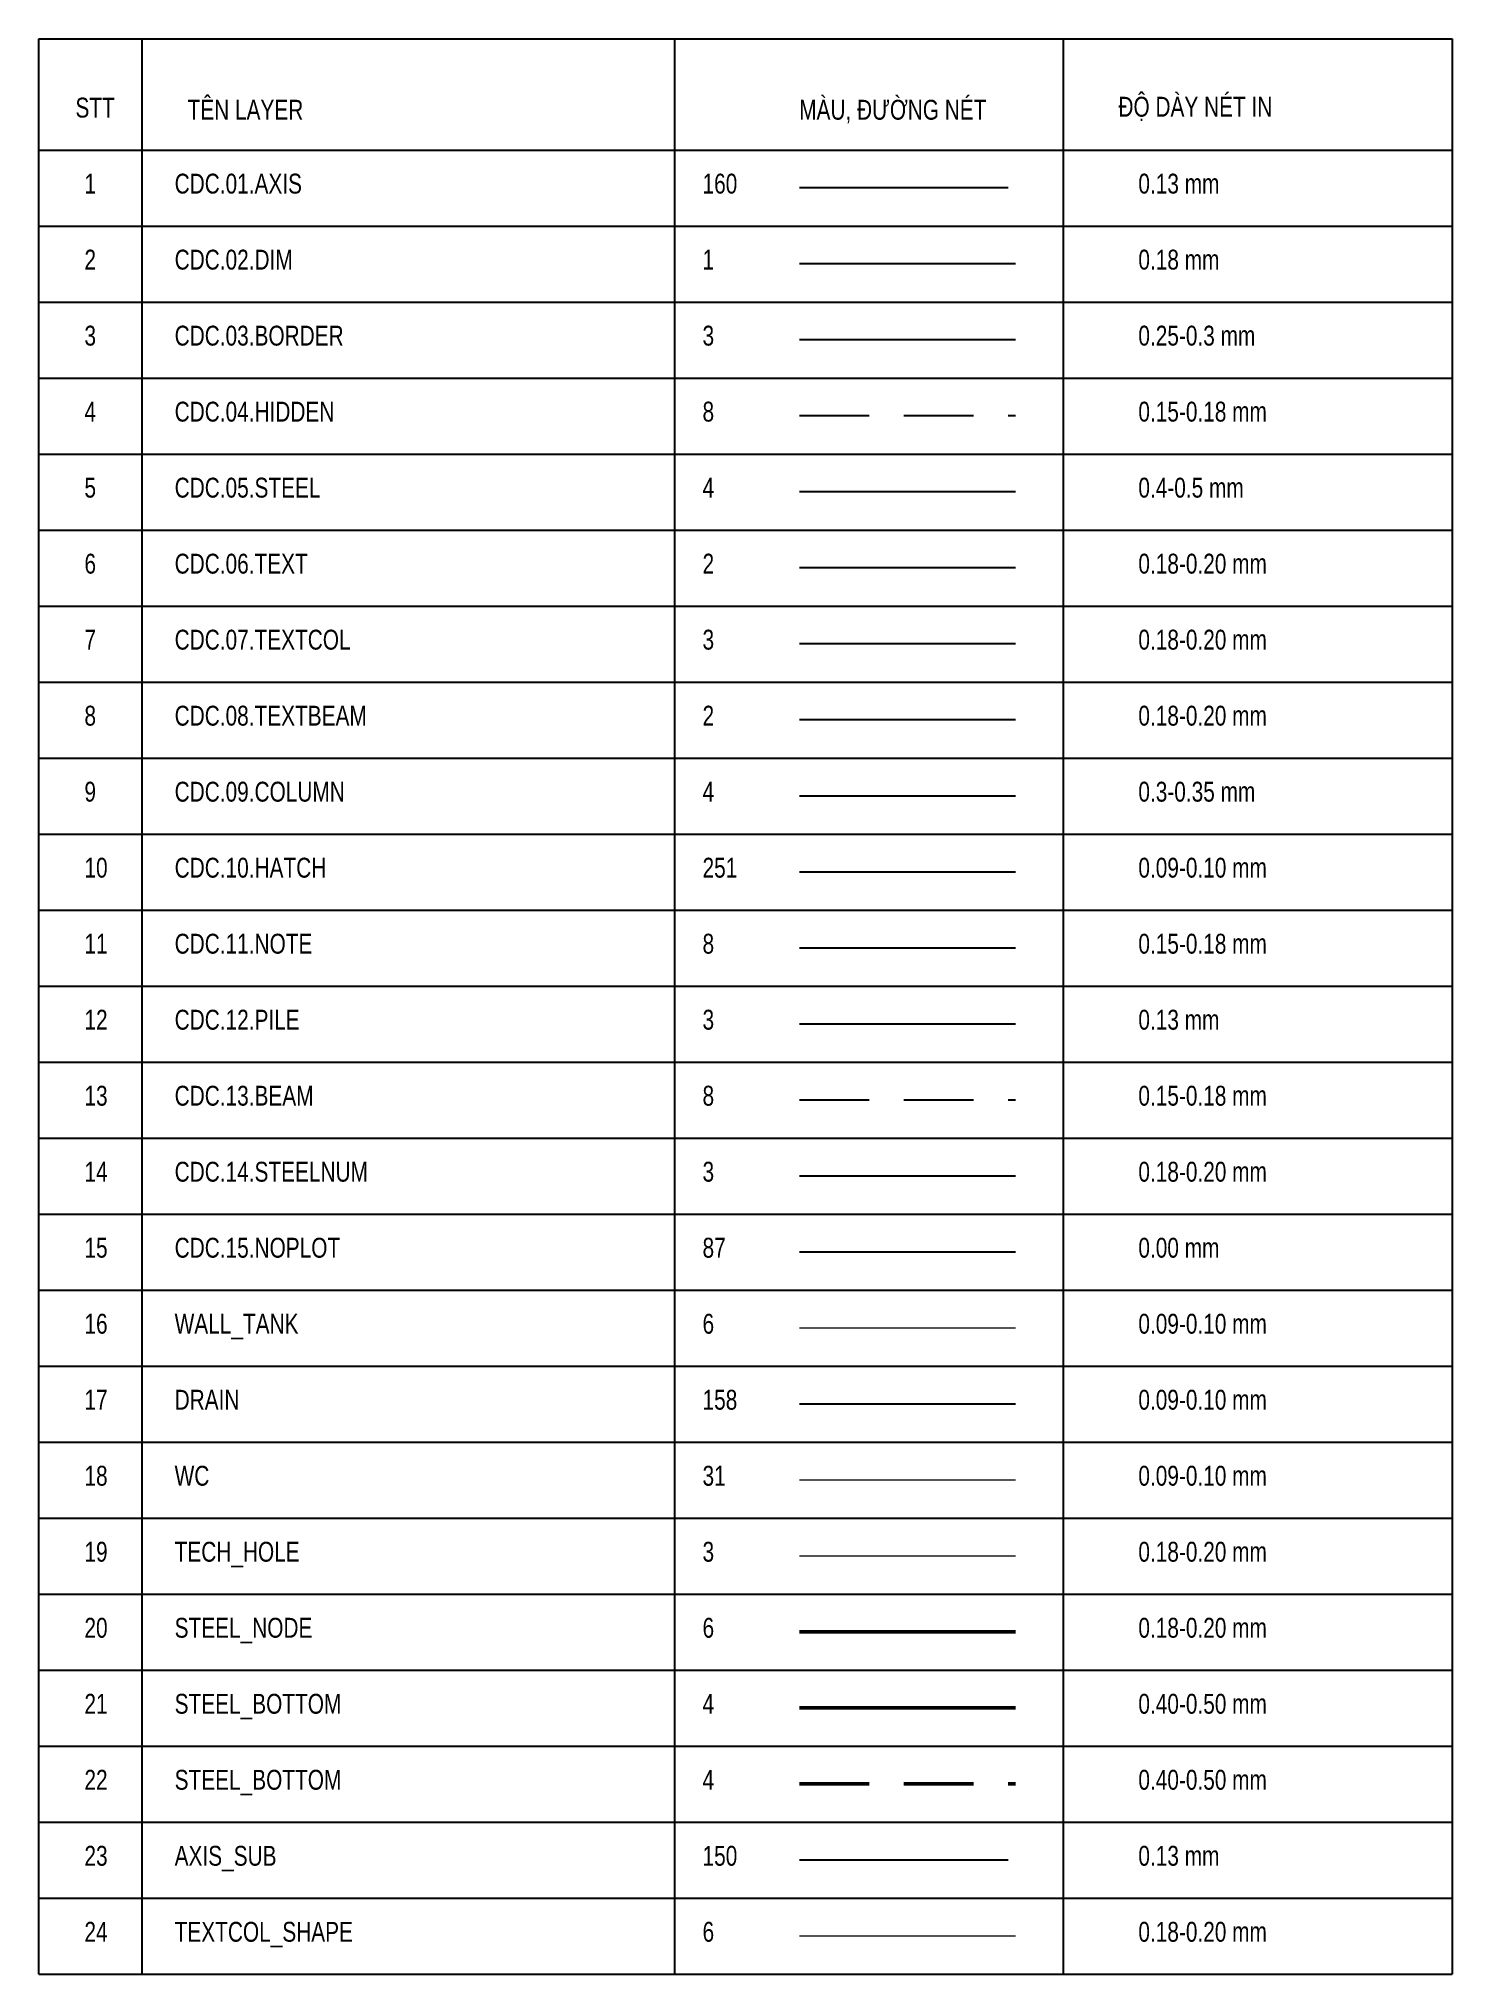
# Model space of a CAD drawing. Header units: millimetres. Extents: x -241424 to 696054, y -125618 to 93710.
# Drawn here: x -241424 to -223651, y 21359 to 45702 of the extents above; entities that cross this region are included whole.
import ezdxf
from ezdxf.enums import TextEntityAlignment as Align

# ---------------------------------------------------------------- set-up
doc = ezdxf.new("R2010")
doc.units = ezdxf.units.MM
doc.header["$LTSCALE"] = 7
for name, pattern in [('CENTER2', [1.125, 0.75, -0.125, 0.125, -0.125]), ('DASHED2', [0.375, 0.25, -0.125]), ('HIDDEN', [0.375, 0.25, -0.125])]:
    doc.linetypes.add(name, pattern=pattern)
for name, color, linetype in [('CDC_01_AXIS', 160, 'CENTER2'), ('CDC_02_DIM', 1, 'CONTINUOUS'), ('CDC_03_BORDER', 3, 'CONTINUOUS'), ('CDC_04_HIDDEN', 8, 'HIDDEN'), ('CDC_05_STEEL', 4, 'CONTINUOUS'), ('CDC_06_TEXT', 2, 'CONTINUOUS'), ('CDC_07_TEXTCOL', 3, 'CONTINUOUS'), ('CDC_08_TEXTBEAM', 2, 'CONTINUOUS'), ('CDC_09_COLUMN', 4, 'CONTINUOUS'), ('CDC_10_HATCH', 251, 'CONTINUOUS'), ('CDC_11_NOTE', 8, 'CONTINUOUS'), ('CDC_12_PILE', 3, 'CONTINUOUS'), ('CDC_13_BEAM', 8, 'HIDDEN'), ('CDC_14_STEELNUM', 3, 'CONTINUOUS'), ('CDC_15_NOPLOT', 87, 'CONTINUOUS')]:
    doc.layers.add(name, color=color, linetype=linetype)
for name, color, linetype, lineweight in [('STEEL_BOTTOM', 4, 'CONTINUOUS', 50), ('STEEL_NODE', 6, 'CONTINUOUS', 50), ('STEEL_TOP', 4, 'DASHED2', 50), ('TECH_HOLE', 3, 'CONTINUOUS', 20), ('TEXTCOL_SHAPE', 6, 'CONTINUOUS', 20), ('WALL_TANK', 6, 'CONTINUOUS', 20), ('WC', 31, 'CONTINUOUS', 13)]:
    doc.layers.add(name, color=color, linetype=linetype, lineweight=lineweight)
doc.styles.add('SMTEXT', font='arial.ttf', dxfattribs={"width": 0.75})

msp = doc.modelspace()

# ---------------------------------------------------------------- texts
at = {"layer": 'CDC_01_AXIS', "style": 'SMTEXT', "width": 0.75}
for s, p in [('1', (-240849, 43754.6)), ('CDC.01.AXIS', (-239714.8, 43754.6)), ('160', (-233077.5, 43754.6)), ('0.13 mm', (-227597.7, 43754.6)), ('17', (-240849, 28459.7)), ('DRAIN', (-239714.8, 28459.7)), ('158', (-233077.5, 28459.7)), ('0.09-0.10 mm', (-227597.7, 28459.7)), ('23', (-240849, 22724.1)), ('AXIS_SUB', (-239714.8, 22724.1)), ('150', (-233077.5, 22724.1)), ('0.13 mm', (-227597.7, 22724.1))]:
    msp.add_text(s, height=250, dxfattribs=at).set_placement(p)
at = {"layer": 'CDC_02_DIM', "style": 'SMTEXT', "width": 0.75}
for s, p in [('2', (-240849, 42798.6)), ('CDC.02.DIM', (-239714.8, 42798.6)), ('1', (-233077.5, 42798.6)), ('0.18 mm', (-227597.7, 42798.6))]:
    msp.add_text(s, height=250, dxfattribs=at).set_placement(p)
at = {"layer": 'CDC_03_BORDER', "style": 'SMTEXT', "width": 0.75}
for s, p in [('3', (-240849, 41842.7)), ('CDC.03.BORDER', (-239714.8, 41842.7)), ('3', (-233077.5, 41842.7)), ('0.25-0.3 mm', (-227597.7, 41842.7))]:
    msp.add_text(s, height=250, dxfattribs=at).set_placement(p)
at = {"layer": 'CDC_04_HIDDEN', "style": 'SMTEXT', "width": 0.75}
for s, p in [('CDC.04.HIDDEN', (-239714.8, 40886.8)), ('8', (-233077.5, 40886.8)), ('0.15-0.18 mm', (-227597.7, 40886.8)), ('4', (-240849, 40886.8))]:
    msp.add_text(s, height=250, dxfattribs=at).set_placement(p)
at = {"layer": 'CDC_05_STEEL', "style": 'SMTEXT', "width": 0.75}
for s, p in [('5', (-240849, 39930.8)), ('CDC.05.STEEL', (-239714.8, 39930.8)), ('4', (-233077.5, 39930.8)), ('0.4-0.5 mm', (-227597.7, 39930.8))]:
    msp.add_text(s, height=250, dxfattribs=at).set_placement(p)
at = {"layer": 'CDC_06_TEXT', "style": 'SMTEXT', "width": 0.75}
for s, p in [('ĐỘ DÀY NÉT IN', (-227848.4, 44721.8)), ('TÊN LAYER', (-239552.7, 44683.6)), ('MÀU, ĐƯỜNG NÉT', (-231862.2, 44683.6)), ('6', (-240849, 38974.9)), ('CDC.06.TEXT', (-239714.8, 38974.9)), ('2', (-233077.5, 38974.9)), ('0.18-0.20 mm', (-227597.7, 38974.9))]:
    msp.add_text(s, height=250, dxfattribs=at).set_placement(p)
msp.add_text('STT', height=250, dxfattribs=at).set_placement((-240962, 44835.6), align=Align.MIDDLE_LEFT)
at = {"layer": 'CDC_07_TEXTCOL', "style": 'SMTEXT', "width": 0.75}
for s, p in [('7', (-240849, 38019)), ('CDC.07.TEXTCOL', (-239714.8, 38019)), ('3', (-233077.5, 38019)), ('0.18-0.20 mm', (-227597.7, 38019))]:
    msp.add_text(s, height=250, dxfattribs=at).set_placement(p)
at = {"layer": 'CDC_08_TEXTBEAM', "style": 'SMTEXT', "width": 0.75}
for s, p in [('8', (-240849, 37063)), ('CDC.08.TEXTBEAM', (-239714.8, 37063)), ('2', (-233077.5, 37063)), ('0.18-0.20 mm', (-227597.7, 37063))]:
    msp.add_text(s, height=250, dxfattribs=at).set_placement(p)
at = {"layer": 'CDC_09_COLUMN', "style": 'SMTEXT', "width": 0.75}
for s, p in [('9', (-240849, 36107.1)), ('CDC.09.COLUMN', (-239714.8, 36107.1)), ('4', (-233077.5, 36107.1)), ('0.3-0.35 mm', (-227597.7, 36107.1))]:
    msp.add_text(s, height=250, dxfattribs=at).set_placement(p)
at = {"layer": 'CDC_10_HATCH', "style": 'SMTEXT', "width": 0.75}
for s, p in [('10', (-240849, 35151.2)), ('CDC.10.HATCH', (-239714.8, 35151.2)), ('251', (-233077.5, 35151.2)), ('0.09-0.10 mm', (-227597.7, 35151.2))]:
    msp.add_text(s, height=250, dxfattribs=at).set_placement(p)
at = {"layer": 'CDC_11_NOTE', "style": 'SMTEXT', "width": 0.75}
for s, p in [('11', (-240849, 34195.2)), ('CDC.11.NOTE', (-239714.8, 34195.2)), ('8', (-233077.5, 34195.2)), ('0.15-0.18 mm', (-227597.7, 34195.2))]:
    msp.add_text(s, height=250, dxfattribs=at).set_placement(p)
at = {"layer": 'CDC_12_PILE', "style": 'SMTEXT', "width": 0.75}
for s, p in [('12', (-240849, 33239.3)), ('CDC.12.PILE', (-239714.8, 33239.3)), ('3', (-233077.5, 33239.3)), ('0.13 mm', (-227597.7, 33239.3))]:
    msp.add_text(s, height=250, dxfattribs=at).set_placement(p)
at = {"layer": 'CDC_13_BEAM', "style": 'SMTEXT', "width": 0.75}
for s, p in [('13', (-240849, 32283.4)), ('CDC.13.BEAM', (-239714.8, 32283.4)), ('8', (-233077.5, 32283.4)), ('0.15-0.18 mm', (-227597.7, 32283.4))]:
    msp.add_text(s, height=250, dxfattribs=at).set_placement(p)
at = {"layer": 'CDC_14_STEELNUM', "style": 'SMTEXT', "width": 0.75}
for s, p in [('14', (-240849, 31327.4)), ('CDC.14.STEELNUM', (-239714.8, 31327.4)), ('3', (-233077.5, 31327.4)), ('0.18-0.20 mm', (-227597.7, 31327.4))]:
    msp.add_text(s, height=250, dxfattribs=at).set_placement(p)
at = {"layer": 'CDC_15_NOPLOT', "style": 'SMTEXT', "width": 0.75}
for s, p in [('15', (-240849, 30371.5)), ('CDC.15.NOPLOT', (-239714.8, 30371.5)), ('87', (-233077.5, 30371.5)), ('0.00 mm', (-227597.7, 30371.5))]:
    msp.add_text(s, height=250, dxfattribs=at).set_placement(p)
at = {"layer": 'STEEL_BOTTOM', "style": 'SMTEXT', "width": 0.75}
for s, p in [('21', (-240849, 24635.9)), ('STEEL_BOTTOM', (-239714.8, 24635.9)), ('4', (-233077.5, 24635.9)), ('0.40-0.50 mm', (-227597.7, 24635.9))]:
    msp.add_text(s, height=250, dxfattribs=at).set_placement(p)
at = {"layer": 'STEEL_NODE', "style": 'SMTEXT', "width": 0.75}
for s, p in [('20', (-240849, 25591.9)), ('STEEL_NODE', (-239714.8, 25591.9)), ('6', (-233077.5, 25591.9)), ('0.18-0.20 mm', (-227597.7, 25591.9))]:
    msp.add_text(s, height=250, dxfattribs=at).set_placement(p)
at = {"layer": 'STEEL_TOP', "style": 'SMTEXT', "width": 0.75}
for s, p in [('22', (-240849, 23680)), ('STEEL_BOTTOM', (-239714.8, 23680)), ('4', (-233077.5, 23680)), ('0.40-0.50 mm', (-227597.7, 23680))]:
    msp.add_text(s, height=250, dxfattribs=at).set_placement(p)
at = {"layer": 'TECH_HOLE', "style": 'SMTEXT', "width": 0.75}
for s, p in [('19', (-240849, 26547.8)), ('TECH_HOLE', (-239714.8, 26547.8)), ('3', (-233077.5, 26547.8)), ('0.18-0.20 mm', (-227597.7, 26547.8))]:
    msp.add_text(s, height=250, dxfattribs=at).set_placement(p)
at = {"layer": 'TEXTCOL_SHAPE', "style": 'SMTEXT', "width": 0.75}
for s, p in [('24', (-240849, 21768.1)), ('TEXTCOL_SHAPE', (-239714.8, 21768.1)), ('6', (-233077.5, 21768.1)), ('0.18-0.20 mm', (-227597.7, 21768.1))]:
    msp.add_text(s, height=250, dxfattribs=at).set_placement(p)
at = {"layer": 'WALL_TANK', "style": 'SMTEXT', "width": 0.75}
for s, p in [('16', (-240849, 29415.6)), ('WALL_TANK', (-239714.8, 29415.6)), ('6', (-233077.5, 29415.6)), ('0.09-0.10 mm', (-227597.7, 29415.6))]:
    msp.add_text(s, height=250, dxfattribs=at).set_placement(p)
at = {"layer": 'WC', "style": 'SMTEXT', "width": 0.75}
for s, p in [('18', (-240849, 27503.7)), ('WC', (-239714.8, 27503.7)), ('31', (-233077.5, 27503.7)), ('0.09-0.10 mm', (-227597.7, 27503.7))]:
    msp.add_text(s, height=250, dxfattribs=at).set_placement(p)

# ---------------------------------------------------------------- linework, layer by layer
at = {"layer": 'CDC_01_AXIS', "ltscale": 500}
for p, q in [((-231858.3, 43829.5), (-229141.1, 43829.5)), ((-231858.3, 22799), (-229141.1, 22799))]:
    msp.add_line(p, q, dxfattribs=at)
at = {"layer": 'CDC_01_AXIS'}
msp.add_line((-231858.3, 28534.6), (-229141.1, 28534.6), dxfattribs=at)
at = {"layer": 'CDC_02_DIM'}
msp.add_line((-231858.3, 42873.6), (-229141.1, 42873.6), dxfattribs=at)
at = {"layer": 'CDC_03_BORDER'}
for p, q in [((-241423.9, 45702.1), (-223650.9, 45702.1)), ((-241423.9, 21358.7), (-241423.9, 45702.1)), ((-240122.8, 21358.7), (-240122.8, 45702.1)), ((-233425.6, 21358.7), (-233425.6, 45702.1)), ((-228538.3, 21358.7), (-228538.3, 45702.1)), ((-223650.9, 45702.1), (-223650.9, 21358.7)), ((-241423.9, 44301.1), (-223650.9, 44301.1)), ((-231858.3, 41917.6), (-229141.1, 41917.6)), ((-241423.9, 21358.7), (-223650.9, 21358.7))]:
    msp.add_line(p, q, dxfattribs=at)
at = {"layer": 'CDC_04_HIDDEN', "ltscale": 500}
msp.add_line((-231858.3, 40961.7), (-229141.1, 40961.7), dxfattribs=at)
at = {"layer": 'CDC_05_STEEL'}
msp.add_line((-231858.3, 40005.8), (-229141.1, 40005.8), dxfattribs=at)
at = {"layer": 'CDC_06_TEXT'}
msp.add_line((-231858.3, 39049.8), (-229141.1, 39049.8), dxfattribs=at)
at = {"layer": 'CDC_07_TEXTCOL'}
msp.add_line((-231858.3, 38093.9), (-229141.1, 38093.9), dxfattribs=at)
at = {"layer": 'CDC_08_TEXTBEAM'}
msp.add_line((-231858.3, 37138), (-229141.1, 37138), dxfattribs=at)
at = {"layer": 'CDC_09_COLUMN'}
msp.add_line((-231858.3, 36182), (-229141.1, 36182), dxfattribs=at)
at = {"layer": 'CDC_10_HATCH'}
msp.add_line((-231858.3, 35226.1), (-229141.1, 35226.1), dxfattribs=at)
at = {"layer": 'CDC_11_NOTE', "ltscale": 1000}
for p, q in [((-241423.9, 43345.2), (-223650.9, 43345.2)), ((-241423.9, 42389.2), (-223650.9, 42389.2)), ((-241423.9, 41433.3), (-223650.9, 41433.3)), ((-241423.9, 40477.4), (-223650.9, 40477.4)), ((-241423.9, 39521.4), (-223650.9, 39521.4)), ((-241423.9, 38565.5), (-223650.9, 38565.5)), ((-241423.9, 37609.6), (-223650.9, 37609.6)), ((-241423.9, 36653.6), (-223650.9, 36653.6)), ((-241423.9, 35697.7), (-223650.9, 35697.7)), ((-241423.9, 34741.8), (-223650.9, 34741.8)), ((-241423.9, 33785.8), (-223650.9, 33785.8)), ((-241423.9, 32829.9), (-223650.9, 32829.9)), ((-241423.9, 31874), (-223650.9, 31874)), ((-241423.9, 30918), (-223650.9, 30918)), ((-241423.9, 29962.1), (-223650.9, 29962.1)), ((-241423.9, 29006.2), (-223650.9, 29006.2)), ((-241423.9, 28050.2), (-223650.9, 28050.2)), ((-241423.9, 27094.3), (-223650.9, 27094.3)), ((-241423.9, 26138.4), (-223650.9, 26138.4)), ((-241423.9, 25182.4), (-223650.9, 25182.4)), ((-241423.9, 24226.5), (-223650.9, 24226.5)), ((-241423.9, 23270.6), (-223650.9, 23270.6)), ((-241423.9, 22314.6), (-223650.9, 22314.6))]:
    msp.add_line(p, q, dxfattribs=at)
at = {"layer": 'CDC_11_NOTE'}
msp.add_line((-231858.3, 34270.2), (-229141.1, 34270.2), dxfattribs=at)
at = {"layer": 'CDC_12_PILE'}
msp.add_line((-231858.3, 33314.2), (-229141.1, 33314.2), dxfattribs=at)
at = {"layer": 'CDC_13_BEAM', "ltscale": 500}
msp.add_line((-231858.3, 32358.3), (-229141.1, 32358.3), dxfattribs=at)
at = {"layer": 'CDC_14_STEELNUM'}
msp.add_line((-231858.3, 31402.4), (-229141.1, 31402.4), dxfattribs=at)
at = {"layer": 'CDC_15_NOPLOT'}
msp.add_line((-231858.3, 30446.5), (-229141.1, 30446.5), dxfattribs=at)
at = {"layer": 'STEEL_BOTTOM', "ltscale": 500}
msp.add_line((-231858.3, 24710.9), (-229141.1, 24710.9), dxfattribs=at)
at = {"layer": 'STEEL_NODE'}
msp.add_line((-231858.3, 25666.8), (-229141.1, 25666.8), dxfattribs=at)
at = {"layer": 'STEEL_TOP', "ltscale": 500}
msp.add_line((-231858.3, 23754.9), (-229141.1, 23754.9), dxfattribs=at)
at = {"layer": 'TECH_HOLE'}
msp.add_line((-231858.3, 26622.7), (-229141.1, 26622.7), dxfattribs=at)
at = {"layer": 'TEXTCOL_SHAPE'}
msp.add_line((-231858.3, 21843.1), (-229141.1, 21843.1), dxfattribs=at)
at = {"layer": 'WALL_TANK'}
msp.add_line((-231858.3, 29490.5), (-229141.1, 29490.5), dxfattribs=at)
at = {"layer": 'WC'}
msp.add_line((-231858.3, 27578.7), (-229141.1, 27578.7), dxfattribs=at)

msp.set_redraw_order([(e.dxf.handle, doc.entitydb.next_handle()) for e in msp.query("TEXT MTEXT ATTDEF DIMENSION ARC_DIMENSION")])  # texts and dimensions are drawn at this point

doc.saveas('drawing.dxf')
